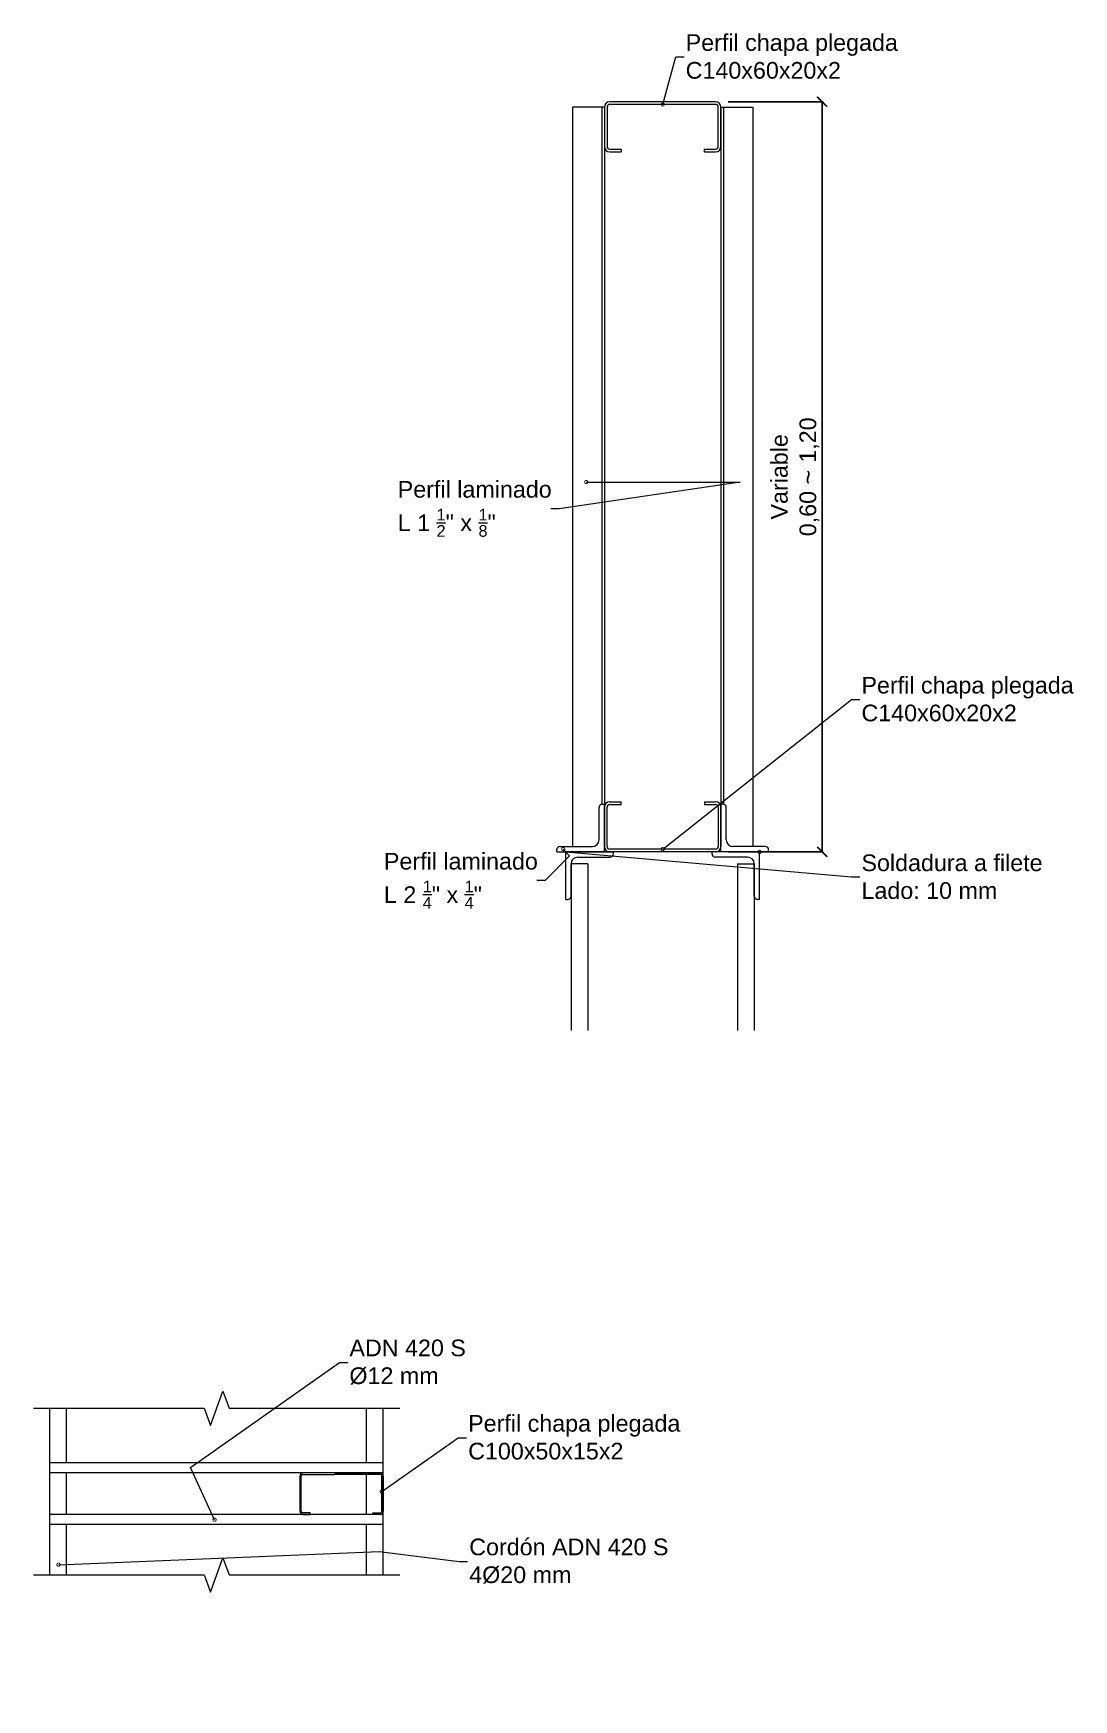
# Model space of a CAD drawing. Header units: millimetres. Extents: x 265 to 899, y -203 to 32.
# Drawn here: x 638.81 to 651.3, y -138.83 to -118.83 of the extents above; entities that cross this region are included whole.
import ezdxf
from ezdxf import colors
from ezdxf.entities.mleader import LeaderData, LeaderLine
from ezdxf.math import Vec2, Vec3

# ---------------------------------------------------------------- set-up
doc = ezdxf.new("R2010")
doc.units = ezdxf.units.MM
doc.header["$LTSCALE"] = 0.1
doc.header["$MEASUREMENT"] = 0
doc.header["$PDMODE"] = 3
doc.header["$PDSIZE"] = 0.1
doc.linetypes.add('CONTINUA', pattern=[200, 100, 100])
doc.layers.get('DEFPOINTS').update_dxf_attribs({"color": 1})
for name, color, linetype, lineweight in [('00_ARQ_VISTA ATRAS', 5, 'CONTINUA', 20), ('00_EST_ANGULARES', 4, 'CONTINUA', 20), ('00_EST_Cotas', 6, 'Continuous', 9), ('00_EST_TEXTO', 6, 'Continuous', 9), ('00_EST_Viga', 5, 'Continuous', 20)]:
    doc.layers.add(name, color=color, linetype=linetype, lineweight=lineweight)
doc.styles.add('Arial20', font='arial.ttf', dxfattribs={"height": 0.2})
doc.dimstyles.new('Cota 1-100-Andres', dxfattribs={"dimtxt": 0.2, "dimasz": 0.12, "dimexe": 0.012, "dimexo": 0.15, "dimgap": 0.025, "dimtad": 1, "dimzin": 0, "dimtxsty": 'Arial20', "dimblk1": 'ARCHTICK', "dimblk2": 'ARCHTICK', "dimsah": 1, "dimcen": 0.09, "dimclrd": 256, "dimclre": 256, "dimclrt": 256, "dimazin": 0, "dimtfac": 1, "dimtofl": 0, "dimtmove": 0, "dimatfit": 3, "dimldrblk": 'ARCHTICK', "dimfxl": 1, "dimtolj": 1, "dimtzin": 0, "dimarcsym": 0})

msp = doc.modelspace()

# ---------------------------------------------------------------- blocks, each defined once
blk = doc.blocks.new('_DotSmall')
at = {"color": 0, "linetype": 'ByBlock', "const_width": 0.5}
blk.add_lwpolyline([(-0.0625, 0, 1), (0.0625, 0, 1)], format="xyb", close=True, dxfattribs=at)
blk = doc.blocks.new('_ARCHTICK')
at = {"color": 0, "linetype": 'ByBlock', "const_width": 0.15}
blk.add_lwpolyline([(-0.5, -0.5), (0.5, 0.5)], dxfattribs=at)
blk = doc.blocks.new('*D202')
at = {"layer": '00_EST_Cotas', "lineweight": -2, "transparency": 16777216}
for p, q in [((647.148, -119.654), (648.288, -119.654)), ((648.276, -119.654), (648.276, -128.654)), ((647.148, -128.654), (648.288, -128.654))]:
    blk.add_line(p, q, dxfattribs=at)
at = {"layer": 'DEFPOINTS', "color": 0, "transparency": 16777216}
for p in [(646.998, -119.654), (646.998, -128.654), (648.276, -128.654)]:
    blk.add_point(p, dxfattribs=at)
at = {"layer": '00_EST_Cotas', "lineweight": -2, "transparency": 16777216, "xscale": 0.12, "yscale": 0.12, "zscale": 0.12}
for p, rotation in [((648.276, -119.654), 90), ((648.276, -128.654), 270)]:
    blk.add_blockref('_ARCHTICK', p, dxfattribs=dict(at, rotation=rotation))
at = {"layer": '00_EST_Cotas', "transparency": 16777216, "insert": (647.956, -124.154), "char_height": 0.2, "attachment_point": 5, "rotation": 90, "style": 'Arial20'}
blk.add_mtext('\\A1;Variable\\P0,60 {\\H1.08333x;~ }1,20', dxfattribs=at)
blk = doc.blocks.new('asd')
at = {"layer": '00_EST_Viga', "color": 1, "true_color": 0xfc0303}
for points in [[(-0.05, 0.609), (-0.098, 0.609, 0.414214), (-0.138, 0.569), (-0.138, 0.459), (-0.118, 0.459), (-0.118, 0.569, -0.414214), (-0.098, 0.589), (-0.05, 0.589)], [(0.362, 0.109), (0.362, 0.569, 0.414214), (0.322, 0.609), (-0.05, 0.609)], [(-0.05, 0.589), (0.322, 0.589, -0.414214), (0.342, 0.569), (0.342, 0.109)], [(-0.05, -0.571), (0.322, -0.571, 0.414214), (0.342, -0.551), (0.342, 0.109)], [(0.362, 0.109), (0.362, -0.551, -0.414214), (0.322, -0.591), (-0.05, -0.591)], [(-0.05, -0.591), (-0.098, -0.591, -0.414214), (-0.138, -0.551), (-0.138, -0.441), (-0.118, -0.441), (-0.118, -0.551, 0.414214), (-0.098, -0.571), (-0.05, -0.571)]]:
    blk.add_lwpolyline(points, format="xyb", dxfattribs=at)

# ---------------------------------------------------------------- dimensions: what is measured, and where the dimension line sits
at = {"layer": '00_EST_Cotas'}
dim = msp.add_linear_dim(base=(648.276, -128.654), p1=(646.998, -119.654), p2=(646.998, -128.654), angle=90, text='Variable\\P0,60 {\\H1.08333x;~ }1,20', dimstyle='Cota 1-100-Andres', dxfattribs=at)
dim.commit()
dim.dimension.update_dxf_attribs({"geometry": '*D202', "text_midpoint": (647.956, -124.154)})

# ---------------------------------------------------------------- linework, layer by layer
at = {"layer": '00_ARQ_VISTA ATRAS', "linetype": 'Continuous'}
for points in [[(638.808, -135.33), (640.858, -135.33), (640.933, -135.536), (641.083, -135.124), (641.158, -135.33), (643.208, -135.33)], [(638.808, -137.33), (640.858, -137.33), (640.933, -137.536), (641.083, -137.124), (641.158, -137.33), (643.208, -137.33)]]:
    msp.add_lwpolyline(points, dxfattribs=at)
at = {"layer": '00_EST_ANGULARES', "transparency": 33554585}
for p, q in [((645.281, -119.718), (645.281, -128.59)), ((645.662, -119.718), (645.281, -119.718)), ((645.63, -119.718), (645.63, -128.083)), ((645.662, -119.718), (645.662, -128.59)), ((647.062, -119.718), (647.062, -128.59)), ((647.062, -119.718), (647.443, -119.718)), ((647.094, -119.718), (647.094, -128.083)), ((647.443, -119.718), (647.443, -128.59))]:
    msp.add_line(p, q, dxfattribs=at)
at = {"layer": '00_EST_ANGULARES'}
for p, q in [((645.598, -128.51), (645.598, -128.122)), ((645.638, -128.082), (645.662, -128.082)), ((645.662, -128.654), (645.662, -128.082)), ((647.062, -128.654), (647.062, -128.082)), ((647.086, -128.082), (647.062, -128.082)), ((647.126, -128.51), (647.126, -128.122)), ((645.09, -128.654), (645.09, -128.63)), ((645.09, -128.654), (645.662, -128.654)), ((645.13, -128.59), (645.518, -128.59)), ((645.198, -128.654), (645.77, -128.654)), ((645.198, -129.226), (645.198, -128.654)), ((645.342, -128.718), (645.73, -128.718)), ((645.77, -128.678), (645.77, -128.654)), ((647.526, -128.654), (646.954, -128.654)), ((646.954, -128.678), (646.954, -128.654)), ((647.382, -128.718), (646.994, -128.718)), ((647.634, -128.654), (647.062, -128.654)), ((647.594, -128.59), (647.206, -128.59)), ((647.526, -129.226), (647.526, -128.654)), ((647.634, -128.654), (647.634, -128.63)), ((645.262, -129.186), (645.262, -128.798)), ((645.262, -128.798), (645.262, -130.798)), ((645.462, -128.798), (645.262, -128.798)), ((645.462, -128.798), (645.462, -130.798)), ((647.262, -128.798), (647.262, -130.798)), ((647.262, -128.798), (647.462, -128.798)), ((647.462, -129.186), (647.462, -128.798)), ((647.462, -128.798), (647.462, -130.798)), ((645.198, -129.226), (645.222, -129.226)), ((647.526, -129.226), (647.502, -129.226)), ((639.008, -137.33), (639.008, -135.33)), ((639.208, -135.984), (639.208, -135.33)), ((642.808, -135.984), (642.808, -135.33)), ((643.008, -137.33), (643.008, -135.33)), ((643.008, -135.984), (639.008, -135.984)), ((643.008, -136.104), (639.008, -136.104)), ((639.208, -136.604), (639.208, -136.104)), ((642.808, -136.604), (642.808, -136.124)), ((643.008, -136.604), (639.008, -136.604)), ((643.008, -136.724), (639.008, -136.724)), ((639.208, -137.33), (639.208, -136.724)), ((642.808, -137.33), (642.808, -136.724))]:
    msp.add_line(p, q, dxfattribs=at)
for centre, radius, start, end in [((645.638, -128.122), 0.04, 90, 180), ((647.086, -128.122), 0.04, 0, 90), ((645.518, -128.51), 0.08, 270, 0), ((647.206, -128.51), 0.08, 180, 270), ((645.13, -128.63), 0.04, 90, 180), ((645.342, -128.798), 0.08, 90, 180), ((645.73, -128.678), 0.04, 270, 0), ((646.994, -128.678), 0.04, 180, 270), ((647.382, -128.798), 0.08, 0, 90), ((647.594, -128.63), 0.04, 0, 90), ((645.222, -129.186), 0.04, 270, 0), ((647.502, -129.186), 0.04, 180, 270)]:
    msp.add_arc(centre, radius, start, end, dxfattribs=at)
at = {"layer": '00_EST_Viga', "color": 1, "true_color": 0xfc0303}
for p, q in [((645.662, -119.718), (645.662, -120.19)), ((645.694, -119.718), (645.694, -120.19)), ((646.998, -119.654), (645.726, -119.654)), ((646.998, -119.686), (645.726, -119.686)), ((647.03, -120.19), (647.03, -119.718)), ((647.062, -120.19), (647.062, -119.718)), ((645.726, -120.222), (645.862, -120.222)), ((645.726, -120.254), (645.862, -120.254)), ((645.862, -120.222), (645.862, -120.254)), ((646.862, -120.254), (646.862, -120.222)), ((646.862, -120.222), (646.998, -120.222)), ((646.862, -120.254), (646.998, -120.254)), ((645.662, -128.59), (645.662, -128.118)), ((645.694, -128.59), (645.694, -128.118)), ((645.726, -128.054), (645.862, -128.054)), ((645.726, -128.086), (645.862, -128.086)), ((645.862, -128.086), (645.862, -128.054)), ((646.862, -128.054), (646.998, -128.054)), ((646.862, -128.054), (646.862, -128.086)), ((646.862, -128.086), (646.998, -128.086)), ((647.03, -128.118), (647.03, -128.59)), ((647.062, -128.118), (647.062, -128.59)), ((646.998, -128.622), (645.726, -128.622)), ((646.998, -128.654), (645.726, -128.654))]:
    msp.add_line(p, q, dxfattribs=at)
for centre, radius, start, end in [((645.726, -119.718), 0.064, 90, 180), ((645.726, -119.718), 0.032, 90, 180), ((646.998, -119.718), 0.064, 0, 90), ((646.998, -119.718), 0.032, 0, 90), ((645.726, -120.19), 0.064, 180, 270), ((645.726, -120.19), 0.032, 180, 270), ((646.998, -120.19), 0.064, 270, 0), ((646.998, -120.19), 0.032, 270, 0), ((645.726, -128.118), 0.064, 90, 180), ((645.726, -128.118), 0.032, 90, 180), ((646.998, -128.118), 0.064, 0, 90), ((646.998, -128.118), 0.032, 0, 90), ((645.726, -128.59), 0.064, 180, 270), ((645.726, -128.59), 0.032, 180, 270), ((646.998, -128.59), 0.064, 270, 0), ((646.998, -128.59), 0.032, 270, 0)]:
    msp.add_arc(centre, radius, start, end, dxfattribs=at)

# ---------------------------------------------------------------- block references
at = {"layer": '00_ARQ_VISTA ATRAS', "color": 1, "true_color": 0xfc0303, "yscale": 0.8333333333333334, "rotation": 90}
msp.add_blockref('asd', (642.515, -136.467), dxfattribs=at)

msp.set_redraw_order([(e.dxf.handle, doc.entitydb.next_handle()) for e in msp.query("TEXT MTEXT ATTDEF DIMENSION ARC_DIMENSION")])  # texts and dimensions are drawn at this point

# ---------------------------------------------------------------- leaders
at = {"layer": '00_EST_TEXTO'}
ml = msp.add_multileader_mtext('Standard', dxfattribs=at)
ml.set_content('{\\C256;Perfil chapa plegada\\PC140x60x20x2}', color=2, style='Arial20')
ml.set_leader_properties(color=256, linetype='ByLayer', lineweight=-1)
ml.set_arrow_properties(name='DOTSMALL')
ml.build(insert=Vec2(0, 0))
ml.multileader.update_dxf_attribs({"text_left_attachment_type": 2, "text_right_attachment_type": 2, "dogleg_length": 0.1, "arrow_head_size": 0.08})
ctx = ml.context
ctx.base_point, ctx.char_height, ctx.arrow_head_size, ctx.landing_gap_size, ctx.plane_origin = Vec3(646.618, -119.115), 0.2, 0.08, 0.02, Vec3(646.362, -119.686)
ctx.left_attachment, ctx.right_attachment = 2, 2
notes = []
notes.append((ctx, [(0, (1, 1, 0), (646.518, -119.115), (1, 0), 0.1, [(0, [(646.362, -119.686)], 0, [])])]))
ctx.mtext.insert, ctx.mtext.flow_direction = Vec3(646.638, -118.843), 5
ml = msp.add_multileader_mtext('Standard', dxfattribs=at)
ml.set_content('\\A1;{\\C256;Perfil laminado\\PL 1 \\H0.7x;\\S1/2;\\H1.42857x;" x \\H0.7x;\\S1/8;\\H1.42857x;"}', color=2, style='Arial20')
ml.set_leader_properties(color=256, linetype='ByLayer', lineweight=-1)
ml.set_arrow_properties(name='DOTSMALL')
ml.build(insert=Vec2(0, 0))
ml.multileader.update_dxf_attribs({"text_left_attachment_type": 2, "text_right_attachment_type": 2, "dogleg_length": 0.1, "arrow_head_size": 0.08})
ctx = ml.context
ctx.base_point, ctx.char_height, ctx.arrow_head_size, ctx.landing_gap_size, ctx.plane_origin = Vec3(643.162, -124.537), 0.2, 0.08, 0.02, Vec3(645.846, -124.217)
ctx.left_attachment, ctx.right_attachment = 2, 2
notes.append((ctx, [(0, (1, 1, 0), (645.118, -124.537), (-1, 0), 0.1, [(1, [(645.445, -124.217), (647.293, -124.217)], 0, [])])]))
ctx.mtext.insert, ctx.mtext.flow_direction = Vec3(643.182, -124.204), 5
ml = msp.add_multileader_mtext('Standard', dxfattribs=at)
ml.set_content('{\\C256;Perfil chapa plegada\\PC140x60x20x2}', color=2, style='Arial20')
ml.set_leader_properties(color=256, linetype='ByLayer', lineweight=-1)
ml.set_arrow_properties(name='DOTSMALL')
ml.build(insert=Vec2(0, 0))
ml.multileader.update_dxf_attribs({"text_left_attachment_type": 2, "text_right_attachment_type": 2, "dogleg_length": 0.1, "arrow_head_size": 0.08})
ctx = ml.context
ctx.base_point, ctx.char_height, ctx.arrow_head_size, ctx.landing_gap_size, ctx.plane_origin = Vec3(648.728, -126.826), 0.2, 0.08, 0.02, Vec3(646.362, -128.622)
ctx.left_attachment, ctx.right_attachment = 2, 2
notes.append((ctx, [(0, (1, 1, 0), (648.628, -126.826), (1, 0), 0.1, [(0, [(646.362, -128.622)], 0, [])])]))
ctx.mtext.insert, ctx.mtext.flow_direction = Vec3(648.748, -126.554), 5
ml = msp.add_multileader_mtext('Standard', dxfattribs=at)
ml.set_content('\\A1;{\\C256;Perfil laminado\\PL 2 \\H0.7x;\\S1/4;\\H1.42857x;" x \\H0.7x;\\S1/4;\\H1.42857x;"}', color=2, style='Arial20')
ml.set_leader_properties(color=256, linetype='ByLayer', lineweight=-1)
ml.set_arrow_properties(name='DOTSMALL')
ml.build(insert=Vec2(0, 0))
ml.multileader.update_dxf_attribs({"text_left_attachment_type": 2, "text_right_attachment_type": 2, "dogleg_length": 0.1, "arrow_head_size": 0.08})
ctx = ml.context
ctx.base_point, ctx.char_height, ctx.arrow_head_size, ctx.landing_gap_size, ctx.plane_origin = Vec3(642.996, -128.998), 0.2, 0.08, 0.02, Vec3(645.846, -129.131)
ctx.left_attachment, ctx.right_attachment = 2, 2
notes.append((ctx, [(0, (1, 1, 0), (644.952, -128.998), (-1, 0), 0.1, [(1, [(645.169, -128.622), (645.242, -128.702)], 0, [])])]))
ctx.mtext.insert, ctx.mtext.flow_direction = Vec3(643.016, -128.666), 5
ml = msp.add_multileader_mtext('Standard', dxfattribs=at)
ml.set_content('{\\C256;Soldadura a filete\\PLado: 10 mm}', color=2, style='Arial20')
ml.set_leader_properties(color=256, linetype='ByLayer', lineweight=-1)
ml.set_arrow_properties(name='DOTSMALL')
ml.build(insert=Vec2(0, 0))
ml.multileader.update_dxf_attribs({"text_left_attachment_type": 2, "text_right_attachment_type": 2, "dogleg_length": 0.1, "arrow_head_size": 0.08})
ctx = ml.context
ctx.base_point, ctx.char_height, ctx.arrow_head_size, ctx.landing_gap_size, ctx.plane_origin = Vec3(648.728, -128.955), 0.2, 0.08, 0.02, Vec3(646.362, -129.815)
ctx.left_attachment, ctx.right_attachment = 2, 2
notes.append((ctx, [(0, (1, 1, 0), (648.628, -128.955), (1, 0), 0.1, [(1, [(647.526, -128.654), (645.198, -128.654)], 0, [])])]))
ctx.mtext.insert, ctx.mtext.flow_direction = Vec3(648.748, -128.685), 5
ml = msp.add_multileader_mtext('Standard', dxfattribs=at)
ml.set_content('ADN 420 S\\P%%C12 mm ', color=2, style='Arial20')
ml.set_leader_properties(color=256, linetype='ByLayer', lineweight=-1)
ml.set_arrow_properties(name='DOTSMALL')
ml.build(insert=Vec2(0, 0))
ml.multileader.update_dxf_attribs({"text_left_attachment_type": 2, "text_right_attachment_type": 2, "dogleg_length": 0.1, "arrow_head_size": 0.08})
ctx = ml.context
ctx.base_point, ctx.char_height, ctx.arrow_head_size, ctx.landing_gap_size, ctx.plane_origin = Vec3(642.582, -134.782), 0.2, 0.08, 0.02, Vec3(640.216, -136.026)
ctx.left_attachment, ctx.right_attachment = 2, 2
notes.append((ctx, [(0, (1, 1, 0), (642.482, -134.782), (1, 0), 0.1, [(1, [(640.983, -136.667), (640.694, -136.041)], 0, [])])]))
ctx.mtext.insert, ctx.mtext.flow_direction = Vec3(642.602, -134.506), 5
ml = msp.add_multileader_mtext('Standard', dxfattribs=at)
ml.set_content('{\\C256;Perfil chapa plegada\\PC100x50x15x2}', color=2, style='Arial20')
ml.set_leader_properties(color=256, linetype='ByLayer', lineweight=-1)
ml.set_arrow_properties(name='DOTSMALL')
ml.build(insert=Vec2(0, 0))
ml.multileader.update_dxf_attribs({"text_left_attachment_type": 2, "text_right_attachment_type": 2, "dogleg_length": 0.1, "arrow_head_size": 0.08})
ctx = ml.context
ctx.base_point, ctx.char_height, ctx.arrow_head_size, ctx.landing_gap_size, ctx.plane_origin = Vec3(644.007, -135.683), 0.2, 0.08, 0.02, Vec3(641.641, -137.479)
ctx.left_attachment, ctx.right_attachment = 2, 2
notes.append((ctx, [(0, (1, 1, 0), (643.907, -135.683), (1, 0), 0.1, [(0, [(642.991, -136.33)], 0, [])])]))
ctx.mtext.insert, ctx.mtext.flow_direction = Vec3(644.027, -135.411), 5
ml = msp.add_multileader_mtext('Standard', dxfattribs=at)
ml.set_content('Cordón ADN 420 S\\P4%%C20 mm ', color=2, style='Arial20')
ml.set_leader_properties(color=256, linetype='ByLayer', lineweight=-1)
ml.set_arrow_properties(name='DOTSMALL')
ml.build(insert=Vec2(0, 0))
ml.multileader.update_dxf_attribs({"text_left_attachment_type": 2, "text_right_attachment_type": 2, "dogleg_length": 0.1, "arrow_head_size": 0.08})
ctx = ml.context
ctx.base_point, ctx.char_height, ctx.arrow_head_size, ctx.landing_gap_size, ctx.plane_origin = Vec3(644.02, -137.17), 0.2, 0.08, 0.02, Vec3(641.654, -138.967)
ctx.left_attachment, ctx.right_attachment = 2, 2
notes.append((ctx, [(0, (1, 1, 0), (643.92, -137.17), (1, 0), 0.1, [(1, [(639.11, -137.207), (642.96, -137.048)], 0, [])])]))
ctx.mtext.insert, ctx.mtext.flow_direction = Vec3(644.04, -136.894), 5
for ctx, leaders in notes:
    for number, flags, end, landing, length, lines in leaders:
        leader = LeaderData()
        leader.index, (leader.has_last_leader_line, leader.has_dogleg_vector, leader.attachment_direction) = number, flags
        leader.last_leader_point, leader.dogleg_vector, leader.dogleg_length = Vec3(end), Vec3(landing), length
        for number, points, colour, breaks in lines:
            line = LeaderLine()
            line.index, line.vertices, line.color, line.breaks = number, Vec3.list(points), colors.encode_raw_color(colour), breaks
            leader.lines.append(line)
        ctx.leaders.append(leader)

doc.saveas('drawing.dxf')
